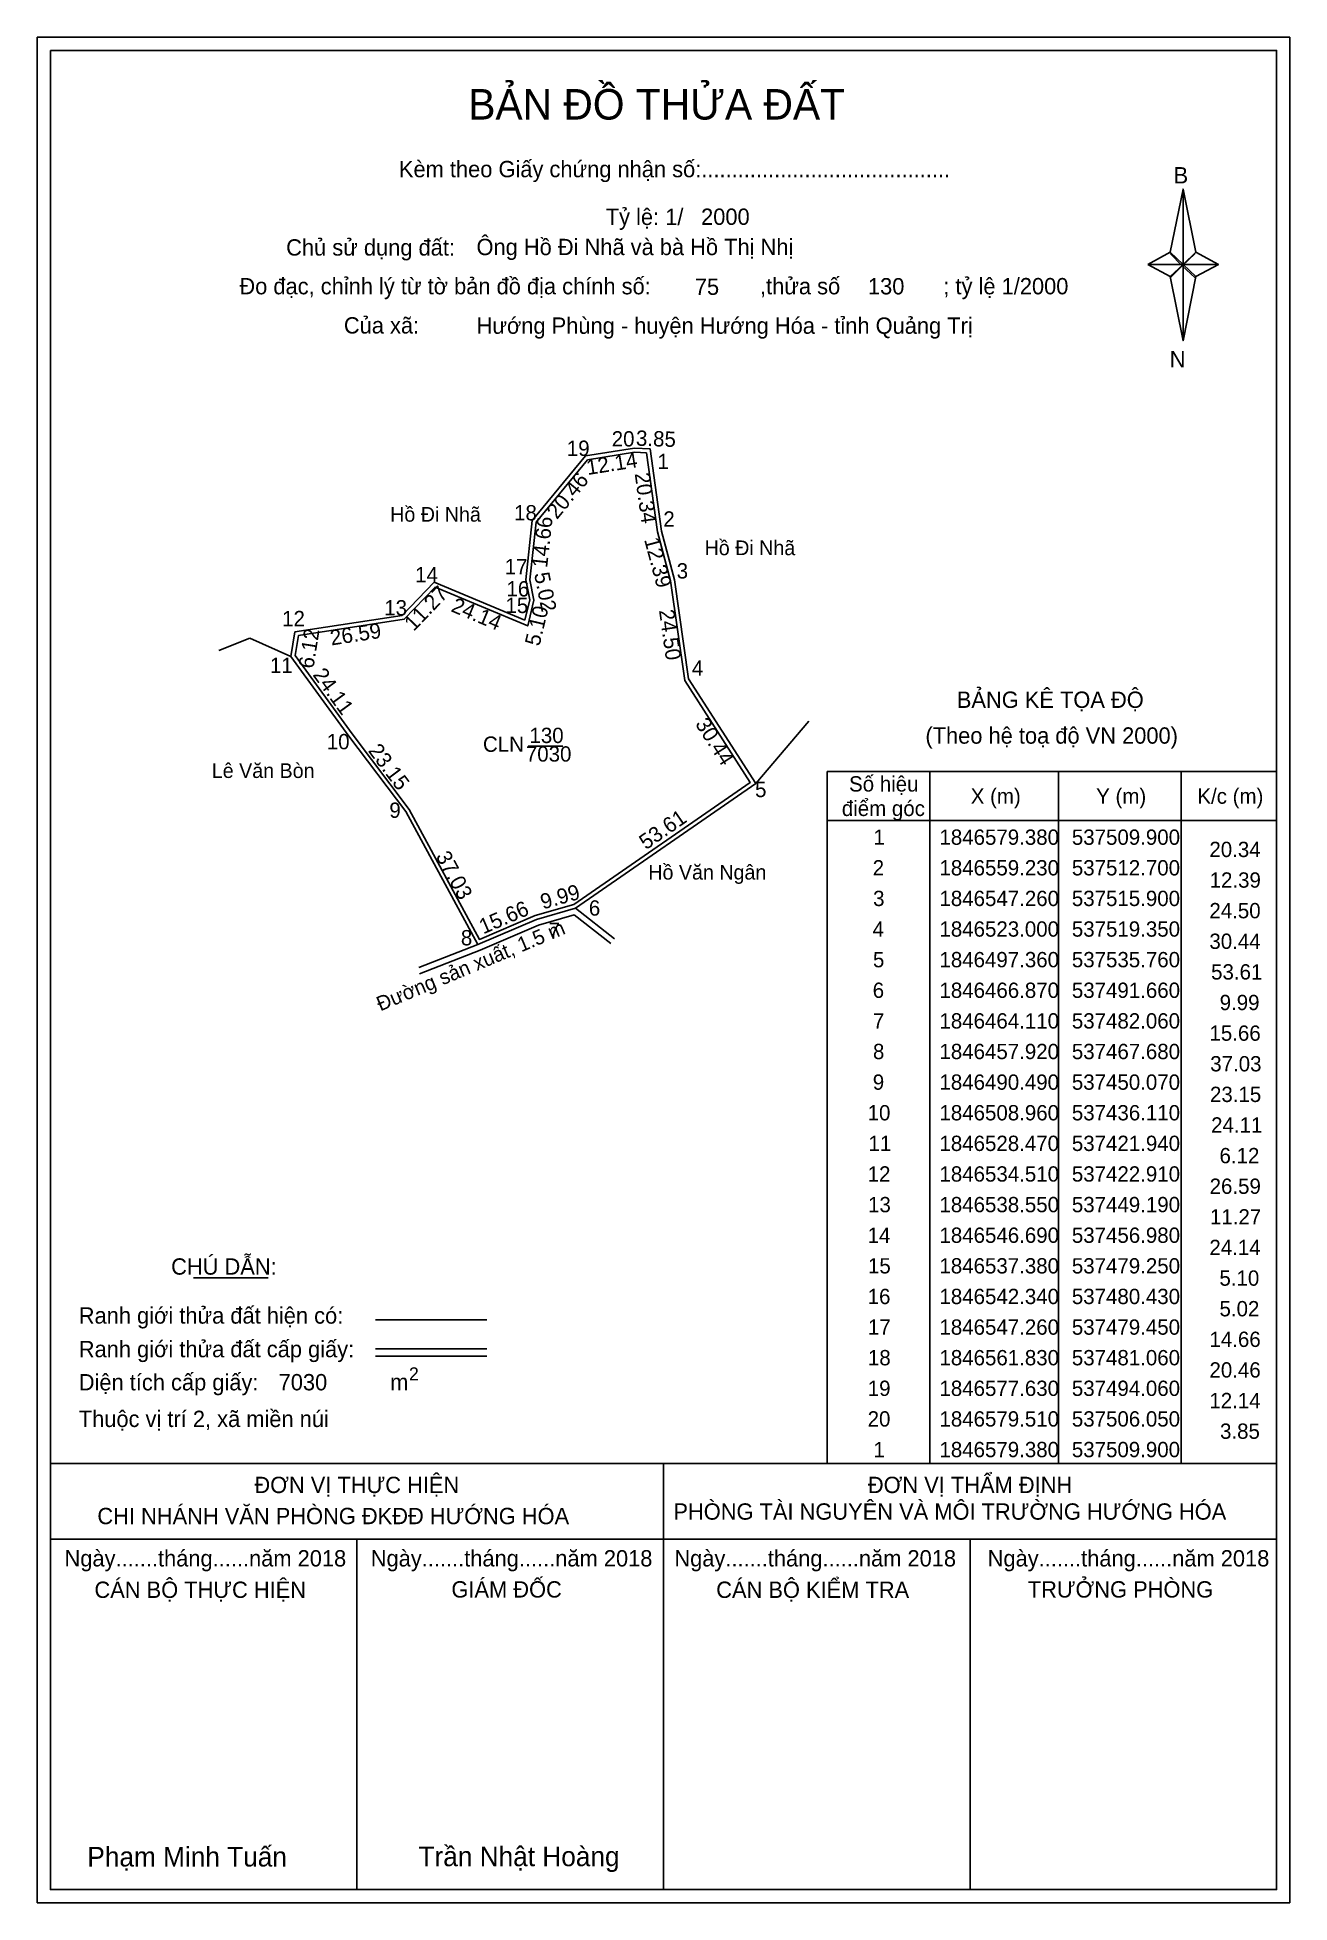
# Model space of a CAD drawing. Extents: x 535373 to 537667, y 1846164 to 1846747.
# Drawn here: x 537359.8 to 537666.5, y 1846223.2 to 1846680.2 of the extents above; entities that cross this region are included whole.
import ezdxf

# ---------------------------------------------------------------- set-up
doc = ezdxf.new("R2010")
doc.units = 0
for name, color, linetype in [('Level 1', 7, 'Continuous'), ('Level 11', 7, 'Continuous'), ('Level 6', 7, 'Continuous'), ('Level 63', 7, 'Continuous')]:
    doc.layers.add(name, color=color, linetype=linetype)

msp = doc.modelspace()

# ---------------------------------------------------------------- texts
at = {"layer": 'Level 1'}
for s, height, p in [('BẢN ĐỒ THỬA ĐẤT', 7.4651, (537465.37, 1846660.02)), ('Kèm theo Giấy chứng nhận số:.........................................', 4, (537448.39, 1846645.89)), ('B', 4, (537638.12, 1846644.38)), ('Chủ sử dụng đất:', 4, (537420.77, 1846626.7)), ('Đo đạc, chỉnh lý từ tờ bản đồ địa chính số:                  ,thửa số                 ; tỷ lệ 1/2000', 4, (537409.32, 1846617.21)), ('Của xã:', 4, (537434.91, 1846607.61)), ('N', 4, (537637.16, 1846599.31)), ('BẢNG KÊ TỌA ĐỘ', 4, (537585.03, 1846515.91)), ('(Theo hệ toạ độ VN 2000)', 4, (537577.33, 1846507.14)), ('CHÚ DẪN:', 4, (537392.6, 1846377.08)), ('Ranh giới thửa đất hiện có:', 4, (537369.98, 1846365.08)), ('Ranh giới thửa đất cấp giấy:', 4, (537369.98, 1846356.85)), ('Diện tích cấp giấy:', 4, (537369.98, 1846348.73)), ('m', 4, (537446.24, 1846348.76)), ('2', 3.2, (537450.87, 1846351.18)), ('Thuộc vị trí 2, xã miền núi', 4, (537369.98, 1846339.76)), ('ĐƠN VỊ THỰC HIỆN', 4, (537413, 1846323.58)), ('ĐƠN VỊ THẨM ĐỊNH', 4, (537563.24, 1846323.58)), ('CHI NHÁNH VĂN PHÒNG ĐKĐĐ HƯỚNG HÓA', 4, (537374.53, 1846315.96)), ('PHÒNG TÀI NGUYÊN VÀ MÔI TRƯỜNG HƯỚNG HÓA', 4, (537515.61, 1846317.06)), ('Ngày.......tháng......năm 2018', 4, (537366.49, 1846305.6)), ('Ngày.......tháng......năm 2018', 4, (537441.49, 1846305.6)), ('Ngày.......tháng......năm 2018', 4, (537515.85, 1846305.6)), ('Ngày.......tháng......năm 2018', 4, (537592.58, 1846305.6)), ('CÁN BỘ THỰC HIỆN', 4, (537373.82, 1846297.9)), ('GIÁM ĐỐC', 4, (537461.24, 1846297.99)), ('CÁN BỘ KIỂM TRA', 4, (537526.1, 1846297.9)), ('TRƯỞNG PHÒNG', 4, (537602.4, 1846297.99)), ('Phạm Minh Tuấn', 4.8, (537372.08, 1846232.11)), ('Trần Nhật Hoàng', 4.8, (537453.19, 1846232.19))]:
    msp.add_text(s, height=height, dxfattribs=at).set_placement(p)
at = {"layer": 'Level 11'}
msp.add_text('Tỷ lệ: 1/', height=4, dxfattribs=at).set_placement((537499.04, 1846634.19))
at = {"layer": 'Level 6'}
for s, p in [('2000', (537522.39, 1846634.22)), ('Ông Hồ Đi Nhã và bà Hồ Thị Nhị', (537467.39, 1846626.81)), ('75', (537520.86, 1846617.07)), ('130', (537563.26, 1846617.19)), ('Hướng Phùng - huyện Hướng Hóa - tỉnh Quảng Trị', (537467.41, 1846607.54)), ('7030', (537418.93, 1846348.74))]:
    msp.add_text(s, height=4, dxfattribs=at).set_placement(p)
at = {"layer": 'Level 63'}
for s, height, p in [(' 19', 3.75, (537488.12, 1846577.63)), (' 20', 3.75, (537499.11, 1846579.94)), (' 1', 3.75, (537510.33, 1846574.39)), ('Hồ Đi Nhã', 3.6, (537446.25, 1846561.52)), (' 18', 3.75, (537475.2, 1846561.83)), (' 2', 3.75, (537511.75, 1846560.3)), ('Hồ Đi Nhã', 3.6, (537523.25, 1846553.32)), (' 17', 3.75, (537472.9, 1846548.63)), (' 14', 3.75, (537450.98, 1846546.69)), (' 3', 3.75, (537515.02, 1846547.6)), (' 16', 3.75, (537473.33, 1846543.2)), (' 12', 3.75, (537418.39, 1846535.92)), (' 13', 3.75, (537443.4, 1846538.55)), (' 15', 3.75, (537473.09, 1846539.14)), (' 11', 3.75, (537415.41, 1846524.46)), (' 4', 3.75, (537518.73, 1846523.77)), ('130', 3.75, (537480.36, 1846507.3)), (' 10', 3.75, (537429.33, 1846505.77)), ('CLN', 3.75, (537468.97, 1846505.15)), ('7030', 3.75, (537479.48, 1846502.75)), ('Lê Văn Bòn', 3.6, (537402.56, 1846498.74)), (' 5', 3.75, (537534.22, 1846494.05)), ('Số hiệu', 3.75, (537558.63, 1846495.42)), (' 9', 3.75, (537444.65, 1846488.98)), ('điểm góc', 3.75, (537556.86, 1846489.42)), ('X (m)', 3.75, (537588.43, 1846492.42)), ('Y (m)', 3.75, (537619.15, 1846492.42)), ('K/c (m)', 3.75, (537643.94, 1846492.42)), (' 1', 3.75, (537563.23, 1846482.37)), ('1846579.380', 3.75, (537580.77, 1846482.37)), ('537509.900', 3.75, (537613.2, 1846482.37)), ('20.34', 3.75, (537646.88, 1846479.37)), ('Hồ Văn Ngân', 3.6, (537509.47, 1846473.86)), (' 2', 3.75, (537563.03, 1846474.87)), ('1846559.230', 3.75, (537580.77, 1846474.87)), ('537512.700', 3.75, (537613.2, 1846474.87)), ('12.39', 3.75, (537646.94, 1846471.87)), (' 3', 3.75, (537563.13, 1846467.37)), ('1846547.260', 3.75, (537580.77, 1846467.37)), ('537515.900', 3.75, (537613.2, 1846467.37)), (' 6', 3.75, (537493.51, 1846465.02)), ('24.50', 3.75, (537646.88, 1846464.37)), (' 8', 3.75, (537462.17, 1846457.74)), (' 7', 3.75, (537483.68, 1846459.58)), (' 4', 3.75, (537563.02, 1846459.87)), ('1846523.000', 3.75, (537580.77, 1846459.87)), ('537519.350', 3.75, (537613.2, 1846459.87)), ('D', 0.01, (537500.28, 1846458.2)), ('D', 0.01, (537500.28, 1846458.2)), ('D', 0.01, (537500.28, 1846458.2)), ('1846497.360', 3.75, (537580.77, 1846452.37)), ('537535.760', 3.75, (537613.2, 1846452.37)), ('30.44', 3.75, (537646.88, 1846456.87)), (' 5', 3.75, (537563.09, 1846452.37)), ('53.61', 3.75, (537647.3, 1846449.37)), (' 6', 3.75, (537563.03, 1846444.87)), ('1846466.870', 3.75, (537580.77, 1846444.87)), ('537491.660', 3.75, (537613.2, 1846444.87)), ('9.99', 3.75, (537649.4, 1846441.87)), (' 7', 3.75, (537563.09, 1846437.37)), ('1846464.110', 3.75, (537580.77, 1846437.37)), ('537482.060', 3.75, (537613.2, 1846437.37)), ('15.66', 3.75, (537646.9, 1846434.37)), (' 8', 3.75, (537563.09, 1846429.87)), ('1846457.920', 3.75, (537580.77, 1846429.87)), ('537467.680', 3.75, (537613.2, 1846429.87)), ('37.03', 3.75, (537647.09, 1846426.87)), (' 9', 3.75, (537563.05, 1846422.37)), ('1846490.490', 3.75, (537580.77, 1846422.37)), ('537450.070', 3.75, (537613.2, 1846422.37)), ('23.15', 3.75, (537647.03, 1846419.37)), (' 10', 3.75, (537561.79, 1846414.87)), ('1846508.960', 3.75, (537580.77, 1846414.87)), ('537436.110', 3.75, (537613.2, 1846414.87)), ('24.11', 3.75, (537647.3, 1846411.87)), (' 11', 3.75, (537562, 1846407.37)), ('1846528.470', 3.75, (537580.77, 1846407.37)), ('537421.940', 3.75, (537613.2, 1846407.37)), ('6.12', 3.75, (537649.36, 1846404.37)), (' 12', 3.75, (537561.8, 1846399.87)), ('1846534.510', 3.75, (537580.77, 1846399.87)), ('537422.910', 3.75, (537613.2, 1846399.87)), ('26.59', 3.75, (537646.94, 1846396.87)), (' 13', 3.75, (537561.89, 1846392.37)), ('1846538.550', 3.75, (537580.77, 1846392.37)), ('537449.190', 3.75, (537613.2, 1846392.37)), ('11.27', 3.75, (537647.02, 1846389.37)), (' 14', 3.75, (537561.79, 1846384.87)), ('1846546.690', 3.75, (537580.77, 1846384.87)), ('537456.980', 3.75, (537613.2, 1846384.87)), ('24.14', 3.75, (537646.88, 1846381.87)), (' 15', 3.75, (537561.87, 1846377.37)), ('1846537.380', 3.75, (537580.77, 1846377.37)), ('537479.250', 3.75, (537613.2, 1846377.37)), ('5.10', 3.75, (537649.34, 1846374.37)), (' 16', 3.75, (537561.8, 1846369.87)), ('1846542.340', 3.75, (537580.77, 1846369.87)), ('537480.430', 3.75, (537613.2, 1846369.87)), ('5.02', 3.75, (537649.36, 1846366.87)), (' 17', 3.75, (537561.86, 1846362.37)), ('1846547.260', 3.75, (537580.77, 1846362.37)), ('537479.450', 3.75, (537613.2, 1846362.37)), ('14.66', 3.75, (537646.9, 1846359.37)), (' 18', 3.75, (537561.86, 1846354.87)), ('1846561.830', 3.75, (537580.77, 1846354.87)), ('537481.060', 3.75, (537613.2, 1846354.87)), ('20.46', 3.75, (537646.9, 1846351.87)), (' 19', 3.75, (537561.82, 1846347.37)), ('1846577.630', 3.75, (537580.77, 1846347.37)), ('537494.060', 3.75, (537613.2, 1846347.37)), ('12.14', 3.75, (537646.88, 1846344.37)), (' 20', 3.75, (537561.79, 1846339.87)), ('1846579.510', 3.75, (537580.77, 1846339.87)), ('537506.050', 3.75, (537613.2, 1846339.87)), ('3.85', 3.75, (537649.49, 1846336.87)), (' 1', 3.75, (537563.23, 1846332.37)), ('1846579.380', 3.75, (537580.77, 1846332.37)), ('537509.900', 3.75, (537613.2, 1846332.37))]:
    msp.add_text(s, height=height, dxfattribs=at).set_placement(p)
for s, height, rotation, p in [('3.85', 3.75, 358.0661, (537506.4, 1846580.14)), ('12.14', 3.75, 8.9113, (537494.61, 1846572.94)), ('20.46', 3.75, 50.553, (537487.1, 1846561.91)), ('20.34', 3.75, 277.911, (537506.12, 1846573.29)), ('14.66', 3.75, 83.6943, (537484.68, 1846550.11)), ('12.39', 3.75, 284.9672, (537508.42, 1846557.14)), ('5.02', 3.75, 281.2651, (537481.48, 1846548.76)), ('11.27', 3.75, 46.2587, (537452.02, 1846534.51)), ('24.14', 3.75, 337.3126, (537460.93, 1846539.62)), ('5.10', 3.75, 76.6179, (537482.81, 1846530.87)), ('24.50', 3.75, 278.0937, (537512.07, 1846539.8)), ('6.12', 3.75, 80.8764, (537427.43, 1846525.38)), ('26.59', 3.75, 8.7396, (537431.85, 1846531.19)), ('24.11', 3.75, 305.9907, (537427.14, 1846523.99)), ('30.44', 3.75, 302.6199, (537520.82, 1846511.98)), ('23.15', 3.75, 307.0827, (537440.7, 1846505.38)), ('53.61', 3.75, 34.6593, (537508.88, 1846481.03)), ('37.03', 3.75, 298.3993, (537457.32, 1846479.59)), ('9.99', 3.75, 16.0399, (537483.67, 1846466.51)), ('15.66', 3.75, 23.2899, (537469.04, 1846460.41)), ('Đường sản xuất, 1.5 m', 3.6, 22.7456, (537443.84, 1846441.55))]:
    msp.add_text(s, height=height, rotation=rotation, dxfattribs=at).set_placement(p)

# ---------------------------------------------------------------- linework, layer by layer
at = {"layer": 'Level 1'}
for p, q in [((537363.03, 1846676.97), (537363.03, 1846676.97)), ((537637.3, 1846627.55), (537640.45, 1846642.98)), ((537640.45, 1846642.98), (537640.45, 1846624.54)), ((537640.45, 1846642.98), (537643.6, 1846627.55)), ((537631.79, 1846624.54), (537637.3, 1846627.55)), ((537637.3, 1846627.55), (537640.45, 1846624.54)), ((537640.22, 1846624.19), (537637.3, 1846627.2)), ((537643.37, 1846627.2), (537640.22, 1846624.19)), ((537640.22, 1846624.19), (537643.37, 1846627.2)), ((537643.6, 1846627.55), (537640.45, 1846624.54)), ((537640.45, 1846624.54), (537637.3, 1846621.59)), ((537640.22, 1846624.19), (537637.3, 1846621.24)), ((537637.3, 1846621.24), (537640.22, 1846624.19)), ((537637.3, 1846621.59), (537640.45, 1846605.82)), ((537643.37, 1846621.24), (537640.22, 1846624.19)), ((537640.45, 1846624.54), (537640.45, 1846605.82)), ((537640.45, 1846624.54), (537649.11, 1846624.54)), ((537640.45, 1846624.54), (537643.6, 1846621.59)), ((537643.6, 1846621.59), (537640.45, 1846605.82)), ((537643.6, 1846621.59), (537649.11, 1846624.54)), ((537398.1, 1846376.27), (537416.34, 1846376.27)), ((537442.68, 1846366.02), (537469.9, 1846366.02)), ((537442.68, 1846358.91), (537469.9, 1846358.91)), ((537442.68, 1846357.15), (537469.9, 1846357.15)), ((537533.95, 1846330.8), (537363.03, 1846330.8)), ((537663.34, 1846330.8), (537495.6, 1846330.8)), ((537513.19, 1846226.45), (537513.19, 1846330.8)), ((537663.35, 1846312.32), (537363.03, 1846312.32)), ((537438.11, 1846226.45), (537438.11, 1846312.32)), ((537588.27, 1846226.45), (537588.27, 1846312.32)), ((537663.34, 1846226.45), (537663.34, 1846226.45))]:
    msp.add_line(p, q, dxfattribs=at)
for points in [[(537637.3, 1846627.55), (537640.45, 1846642.98), (537640.45, 1846624.54)], [(537640.45, 1846624.54), (537643.6, 1846627.55), (537649.11, 1846624.54)], [(537631.79, 1846624.54), (537637.3, 1846621.59), (537640.45, 1846624.54)], [(537640.45, 1846624.54), (537640.45, 1846605.82), (537643.6, 1846621.59)]]:
    msp.add_lwpolyline(points, close=True, dxfattribs=at)
at = {"layer": 'Level 63'}
for p, q in [((537506.05, 1846579.51), (537494.06, 1846577.63)), ((537509.9, 1846579.38), (537506.05, 1846579.51)), ((537481.06, 1846561.83), (537494.06, 1846577.63)), ((537509.9, 1846579.38), (537512.7, 1846559.23)), ((537481.06, 1846561.83), (537479.45, 1846547.26)), ((537515.9, 1846547.26), (537512.7, 1846559.23)), ((537449.19, 1846538.55), (537456.98, 1846546.69)), ((537479.25, 1846537.38), (537456.98, 1846546.69)), ((537479.45, 1846547.26), (537480.43, 1846542.34)), ((537519.35, 1846523), (537515.9, 1846547.26)), ((537422.91, 1846534.51), (537449.19, 1846538.55)), ((537480.43, 1846542.34), (537479.25, 1846537.38)), ((537421.94, 1846528.47), (537422.91, 1846534.51)), ((537404.25, 1846529.94), (537411.9, 1846532.99)), ((537411.9, 1846532.99), (537421.94, 1846528.47)), ((537436.11, 1846508.96), (537421.94, 1846528.47)), ((537535.76, 1846497.36), (537519.35, 1846523)), ((537535.76, 1846497.36), (537548.79, 1846512.68)), ((537450.07, 1846490.49), (537436.11, 1846508.96)), ((537480.01, 1846506.57), (537488.52, 1846506.57)), ((537535.76, 1846497.36), (537491.66, 1846466.87)), ((537578.44, 1846500.3), (537578.44, 1846330.8)), ((537609.94, 1846500.3), (537609.94, 1846330.8)), ((537639.94, 1846500.3), (537639.94, 1846330.8)), ((537467.68, 1846457.92), (537450.07, 1846490.49)), ((537553.24, 1846488.3), (537663.34, 1846488.3)), ((537491.66, 1846466.87), (537482.06, 1846464.11)), ((537491.66, 1846466.87), (537501.21, 1846459.38)), ((537482.06, 1846464.11), (537467.68, 1846457.92)), ((537482.57, 1846462.69), (537468.25, 1846456.53)), ((537491.34, 1846465.22), (537482.57, 1846462.69)), ((537500.28, 1846458.2), (537491.34, 1846465.22)), ((537467.68, 1846457.92), (537453.27, 1846452.33)), ((537468.25, 1846456.53), (537453.44, 1846450.79))]:
    msp.add_line(p, q, dxfattribs=at)
for points in [[(537359.83, 1846680.17), (537666.55, 1846680.17), (537666.55, 1846223.25), (537359.83, 1846223.25)], [(537363.03, 1846676.97), (537663.35, 1846676.97), (537663.35, 1846226.45), (537363.03, 1846226.45)], [(537509.03, 1846578.41), (537511.72, 1846559.03), (537514.92, 1846547.06), (537518.39, 1846522.64), (537534.4, 1846497.63), (537491.23, 1846467.79), (537481.72, 1846465.05), (537468.12, 1846459.2), (537450.91, 1846491.03), (537436.91, 1846509.56), (537422.99, 1846528.72), (537423.78, 1846533.63), (537449.68, 1846537.61), (537457.23, 1846545.5), (537479.95, 1846536), (537481.45, 1846542.32), (537480.46, 1846547.3), (537482.02, 1846561.42), (537494.59, 1846576.7), (537506.11, 1846578.51)], [(537553.24, 1846500.3), (537663.34, 1846500.3), (537663.34, 1846330.8), (537553.24, 1846330.8)]]:
    msp.add_lwpolyline(points, close=True, dxfattribs=at)

msp.set_redraw_order([(e.dxf.handle, doc.entitydb.next_handle()) for e in msp.query("TEXT MTEXT ATTDEF DIMENSION ARC_DIMENSION")])  # texts and dimensions are drawn at this point

doc.saveas('drawing.dxf')
